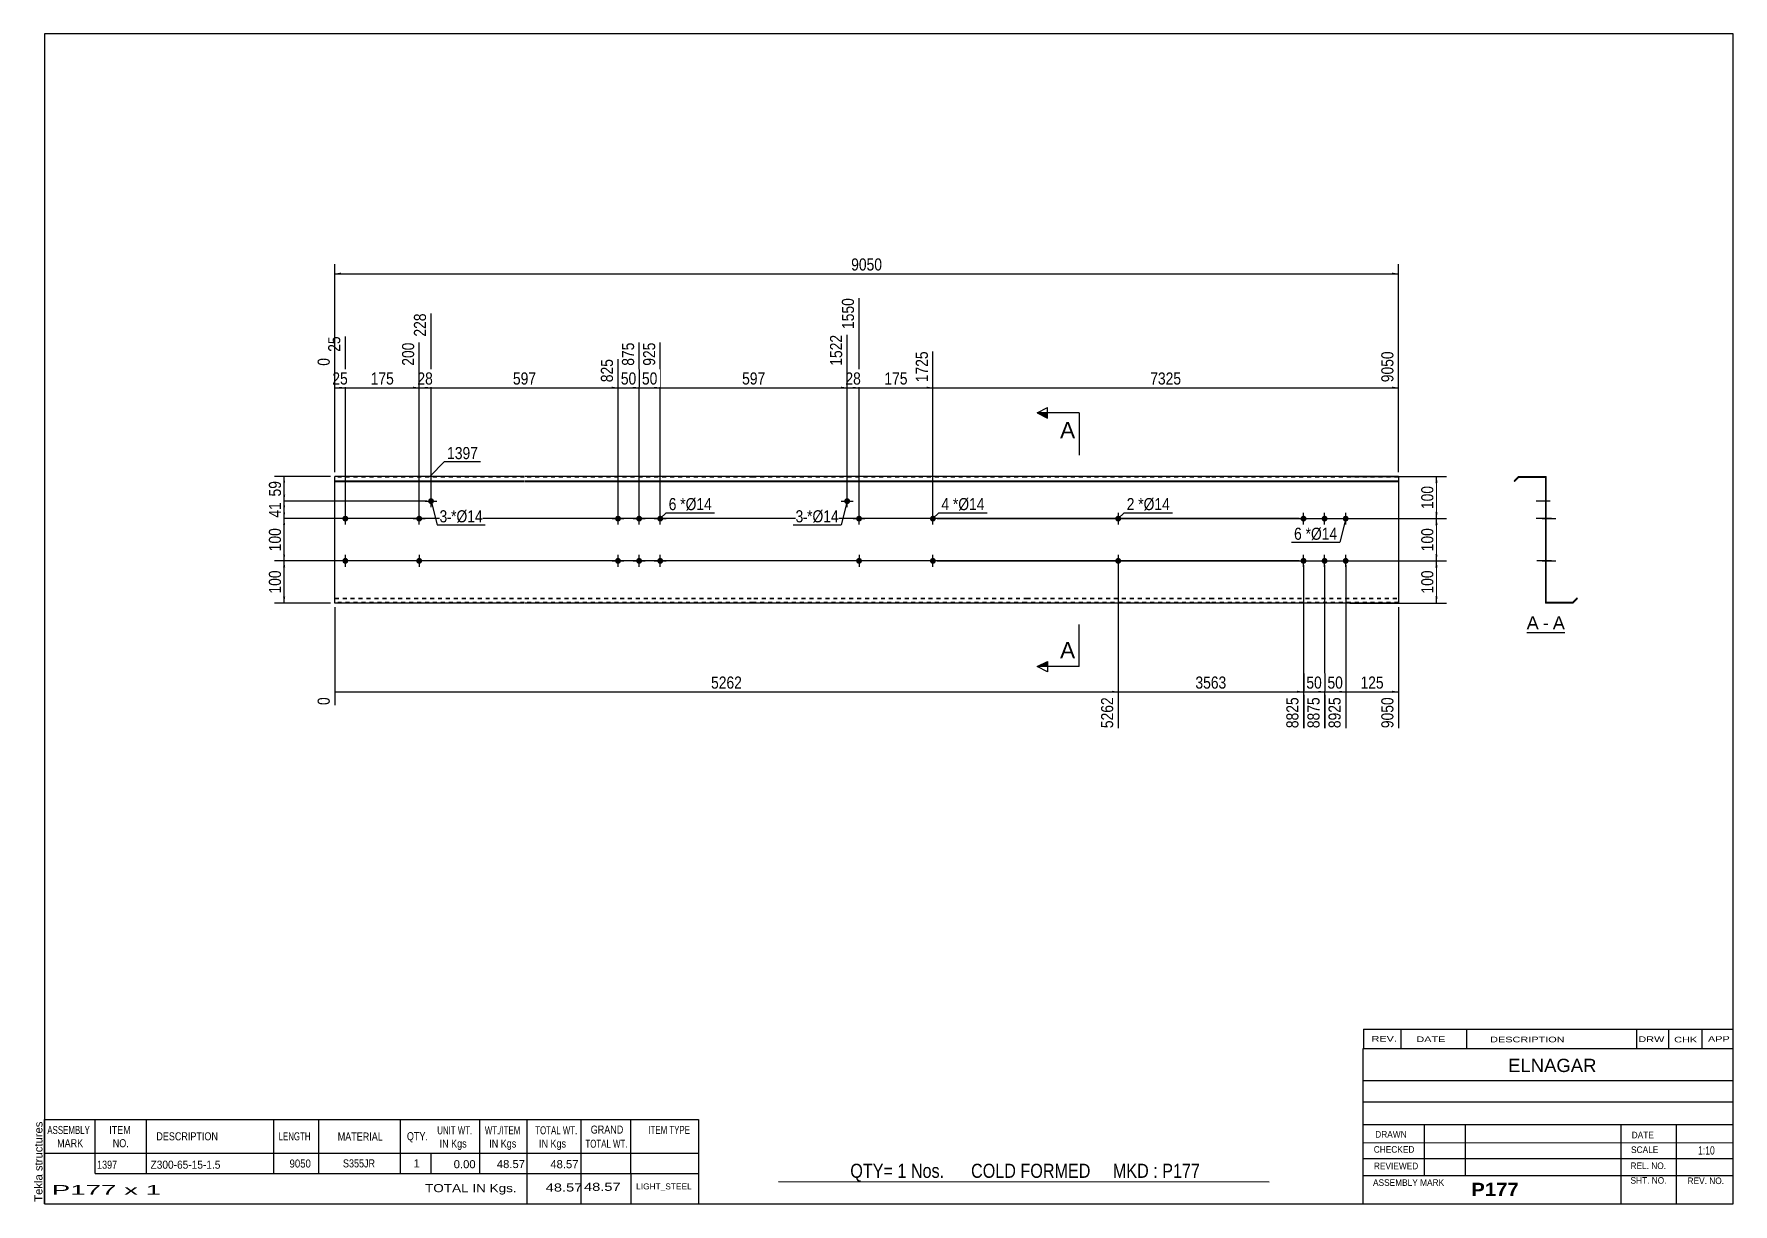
# Model space of a CAD drawing. Header units: millimetres. Extents: x -71 to 331, y -157 to 120.
import ezdxf

# ---------------------------------------------------------------- set-up
doc = ezdxf.new("R2010")
doc.units = ezdxf.units.MM
doc.linetypes.add('DXK_LINE_DOT1', pattern=[1.8814, 0.9407, -0.9407])
doc.styles.add('Arial', font='ARIAL.TTF', dxfattribs={"height": 0.2})
doc.styles.add('Arial Bold', font='ARIALBD.TTF', dxfattribs={"height": 0.2})
doc.styles.add('Arial Narrow', font='ARIALN.TTF', dxfattribs={"height": 0.2})

# ---------------------------------------------------------------- blocks, each defined once
blk = doc.blocks.new('Unknown-629092233-1880')
at = {"color": 5, "linetype": 'Continuous'}
for p, q in [((331.25, 119.75), (-68.75, 119.75)), ((-68.75, 119.75), (-68.75, -157.25)), ((331.25, -157.25), (331.25, 119.75)), ((-68.75, -157.25), (331.25, -157.25))]:
    blk.add_line(p, q, dxfattribs=at)
at = {"color": 174, "linetype": 'Continuous', "style": 'Arial'}
blk.add_text('Tekla structures', height=1.9102, rotation=90, dxfattribs=at).set_placement((-69.25, -156.75))
blk = doc.blocks.new('Unknown-629092233-12 - 1235')
at = {"color": 7, "linetype": 'Continuous'}
blk.add_line((282.37, -21.95), (291.4, -21.95), dxfattribs=at)
at = {"color": 0, "linetype": 'Continuous'}
blk.add_wipeout([(285.21, -21.2), (285.21, -18), (282.37, -18), (282.37, -21.2)], dxfattribs=at)
blk.add_wipeout([(287.6, -21.2), (287.6, -18), (286.17, -18), (286.17, -21.2)], dxfattribs=at)
at = {"color": 96, "linetype": 'Continuous', "style": 'Arial'}
blk.add_text('A', height=3.06, dxfattribs=at).set_placement((282.37, -21.2))
at = {"color": 0, "linetype": 'Continuous'}
blk.add_wipeout([(291.4, -21.2), (291.4, -18), (288.56, -18), (288.56, -21.2)], dxfattribs=at)
at = {"color": 96, "linetype": 'Continuous', "style": 'Arial'}
for s, p in [('-', (286.17, -21.2)), ('A', (288.56, -21.2))]:
    blk.add_text(s, height=3.06, dxfattribs=at).set_placement(p)
blk = doc.blocks.new('Bolt-629092233-1223 - 1203')
at = {"linetype": 'Continuous'}
blk.add_hatch(color=3, dxfattribs=at).paths.add_polyline_path([(120.69, 9.14, -1), (122.09, 9.14, -1)])
at = {"color": 3, "linetype": 'Continuous'}
for p, q in [((119.99, 9.14), (122.79, 9.14)), ((121.39, 7.74), (121.39, 10.54))]:
    blk.add_line(p, q, dxfattribs=at)
blk = doc.blocks.new('Part-629092233-1218 - 1203')
at = {"color": 2, "linetype": 'Continuous'}
for p, q in [((0, -15), (0, 15)), ((44.9, 15), (0, 15)), ((0, 13.94), (44.9, 13.94)), ((0, 13.83), (44.9, 13.83)), ((99.2, 15), (45, 15)), ((45, 13.94), (99.2, 13.94)), ((45, 13.83), (99.2, 13.83)), ((163.8, 15), (99.3, 15)), ((99.3, 13.94), (163.8, 13.94)), ((99.3, 13.83), (163.8, 13.83)), ((207.3, 15), (163.9, 15)), ((163.9, 13.94), (207.3, 13.94)), ((163.9, 13.83), (207.3, 13.83)), ((251.99, 15), (207.4, 15)), ((207.4, 13.94), (251.99, 13.94)), ((207.4, 13.83), (251.99, 13.83)), ((251.99, 15), (251.99, -15)), ((44.9, -15), (0, -15)), ((99.2, -15), (45, -15)), ((163.8, -15), (99.3, -15)), ((207.3, -15), (163.9, -15)), ((251.99, -15), (207.4, -15))]:
    blk.add_line(p, q, dxfattribs=at)
at = {"color": 7, "linetype": 'DXK_LINE_DOT1'}
for p, q in [((44.9, 14.85), (0, 14.85)), ((99.2, 14.85), (45, 14.85)), ((163.8, 14.85), (99.3, 14.85)), ((207.3, 14.85), (163.9, 14.85)), ((251.99, 14.85), (207.4, 14.85)), ((0, -13.83), (44.9, -13.83)), ((0, -13.94), (44.9, -13.94)), ((44.9, -14.85), (0, -14.85)), ((45, -13.83), (99.2, -13.83)), ((45, -13.94), (99.2, -13.94)), ((99.2, -14.85), (45, -14.85)), ((99.3, -13.83), (163.8, -13.83)), ((99.3, -13.94), (163.8, -13.94)), ((163.8, -14.85), (99.3, -14.85)), ((163.9, -13.83), (207.3, -13.83)), ((163.9, -13.94), (207.3, -13.94)), ((207.3, -14.85), (163.9, -14.85)), ((207.4, -13.83), (251.99, -13.83)), ((207.4, -13.94), (251.99, -13.94)), ((251.99, -14.85), (207.4, -14.85))]:
    blk.add_line(p, q, dxfattribs=at)
blk = doc.blocks.new('Bolt-629092233-1219 - 1203')
at = {"linetype": 'Continuous'}
for points in [[(66.4, 5, -1), (67.8, 5, -1)], [(71.4, 5, -1), (72.8, 5, -1)], [(76.4, 5, -1), (77.8, 5, -1)], [(66.4, -5, -1), (67.8, -5, -1)], [(71.4, -5, -1), (72.8, -5, -1)], [(76.4, -5, -1), (77.8, -5, -1)]]:
    blk.add_hatch(color=3, dxfattribs=at).paths.add_polyline_path(points)
at = {"color": 3, "linetype": 'Continuous'}
for p, q in [((65.7, 5), (68.5, 5)), ((67.1, 3.6), (67.1, 6.4)), ((70.7, 5), (73.5, 5)), ((72.1, 3.6), (72.1, 6.4)), ((75.7, 5), (78.5, 5)), ((77.1, 3.6), (77.1, 6.4)), ((67.1, -6.4), (67.1, -3.6)), ((72.1, -6.4), (72.1, -3.6)), ((77.1, -6.4), (77.1, -3.6)), ((65.7, -5), (68.5, -5)), ((70.7, -5), (73.5, -5)), ((75.7, -5), (78.5, -5))]:
    blk.add_line(p, q, dxfattribs=at)
blk = doc.blocks.new('Bolt-629092233-1220 - 1203')
at = {"linetype": 'Continuous'}
blk.add_hatch(color=3, dxfattribs=at).paths.add_polyline_path([(22.11, 9.14, -1), (23.51, 9.14, -1)])
at = {"color": 3, "linetype": 'Continuous'}
for p, q in [((21.41, 9.14), (24.21, 9.14)), ((22.81, 7.74), (22.81, 10.54))]:
    blk.add_line(p, q, dxfattribs=at)
blk = doc.blocks.new('Bolt-629092233-1221 - 1203')
at = {"linetype": 'Continuous'}
blk.add_hatch(color=3, dxfattribs=at).paths.add_polyline_path([(19.3, 5, -1), (20.7, 5, -1)])
at = {"color": 3, "linetype": 'Continuous'}
for p, q in [((18.6, 5), (21.4, 5)), ((20, 3.6), (20, 6.4))]:
    blk.add_line(p, q, dxfattribs=at)
blk = doc.blocks.new('Bolt-629092233-1222 - 1203')
at = {"linetype": 'Continuous'}
blk.add_hatch(color=3, dxfattribs=at).paths.add_polyline_path([(20.7, -5, -1), (19.3, -5, -1)])
at = {"color": 3, "linetype": 'Continuous'}
for p, q in [((20, -3.6), (20, -6.4)), ((21.4, -5), (18.6, -5))]:
    blk.add_line(p, q, dxfattribs=at)
blk = doc.blocks.new('Bolt-629092233-1224 - 1203')
at = {"linetype": 'Continuous'}
blk.add_hatch(color=3, dxfattribs=at).paths.add_polyline_path([(123.5, 5, -1), (124.9, 5, -1)])
at = {"color": 3, "linetype": 'Continuous'}
for p, q in [((122.8, 5), (125.6, 5)), ((124.2, 3.6), (124.2, 6.4))]:
    blk.add_line(p, q, dxfattribs=at)
blk = doc.blocks.new('Bolt-629092233-1225 - 1203')
at = {"linetype": 'Continuous'}
blk.add_hatch(color=3, dxfattribs=at).paths.add_polyline_path([(124.9, -5, -1), (123.5, -5, -1)])
at = {"color": 3, "linetype": 'Continuous'}
for p, q in [((124.2, -3.6), (124.2, -6.4)), ((125.6, -5), (122.8, -5))]:
    blk.add_line(p, q, dxfattribs=at)
blk = doc.blocks.new('Bolt-629092233-1226 - 1203')
at = {"linetype": 'Continuous'}
for points in [[(1.8, 5, -1), (3.2, 5, -1)], [(141, 5, -1), (142.4, 5, -1)]]:
    blk.add_hatch(color=3, dxfattribs=at).paths.add_polyline_path(points)
at = {"color": 3, "linetype": 'Continuous'}
for p, q in [((3.9, 5), (1.1, 5)), ((2.5, 3.6), (2.5, 6.4)), ((143.1, 5), (140.3, 5)), ((141.7, 3.6), (141.7, 6.4))]:
    blk.add_line(p, q, dxfattribs=at)
blk = doc.blocks.new('Bolt-629092233-1227 - 1203')
at = {"linetype": 'Continuous'}
for points in [[(1.8, -5, -1), (3.2, -5, -1)], [(141, -5, -1), (142.4, -5, -1)]]:
    blk.add_hatch(color=3, dxfattribs=at).paths.add_polyline_path(points)
at = {"color": 3, "linetype": 'Continuous'}
for p, q in [((2.5, -6.4), (2.5, -3.6)), ((141.7, -6.4), (141.7, -3.6)), ((3.9, -5), (1.1, -5)), ((143.1, -5), (140.3, -5))]:
    blk.add_line(p, q, dxfattribs=at)
blk = doc.blocks.new('Bolt-629092233-1228 - 1203')
at = {"linetype": 'Continuous'}
for points in [[(228.79, 5, -1), (230.19, 5, -1)], [(233.79, 5, -1), (235.19, 5, -1)], [(238.79, 5, -1), (240.19, 5, -1)], [(228.79, -5, -1), (230.19, -5, -1)], [(233.79, -5, -1), (235.19, -5, -1)], [(238.79, -5, -1), (240.19, -5, -1)]]:
    blk.add_hatch(color=3, dxfattribs=at).paths.add_polyline_path(points)
at = {"color": 3, "linetype": 'Continuous'}
for p, q in [((228.09, 5), (230.89, 5)), ((229.49, 3.6), (229.49, 6.4)), ((233.09, 5), (235.89, 5)), ((234.49, 3.6), (234.49, 6.4)), ((238.09, 5), (240.89, 5)), ((239.49, 3.6), (239.49, 6.4)), ((229.49, -6.4), (229.49, -3.6)), ((234.49, -6.4), (234.49, -3.6)), ((239.49, -6.4), (239.49, -3.6)), ((228.09, -5), (230.89, -5)), ((233.09, -5), (235.89, -5)), ((238.09, -5), (240.89, -5))]:
    blk.add_line(p, q, dxfattribs=at)
blk = doc.blocks.new('Bolt-629092233-1229 - 1203')
at = {"linetype": 'Continuous'}
for points in [[(186.3, 5, -1), (184.9, 5, -1)], [(186.3, -5, -1), (184.9, -5, -1)]]:
    blk.add_hatch(color=3, dxfattribs=at).paths.add_polyline_path(points)
at = {"color": 3, "linetype": 'Continuous'}
for p, q in [((187, 5), (184.2, 5)), ((185.6, 6.4), (185.6, 3.6)), ((185.6, -3.6), (185.6, -6.4)), ((187, -5), (184.2, -5))]:
    blk.add_line(p, q, dxfattribs=at)
blk = doc.blocks.new('Bolt-629092233-1240 - 1235')
at = {"linetype": 'Continuous'}
blk.add_hatch(color=3, dxfattribs=at).paths.add_polyline_path([(286.81, 5.7), (286.81, 4.3), (286.96, 4.3), (286.96, 5.7)])
at = {"color": 3, "linetype": 'Continuous'}
for p, q in [((287.91, 5), (284.61, 5)), ((286.96, 5.7), (286.81, 5.7)), ((286.96, 4.3), (286.81, 4.3))]:
    blk.add_line(p, q, dxfattribs=at)
blk = doc.blocks.new('Part-629092233-1237 - 1235')
at = {"color": 2, "linetype": 'Continuous'}
for p, q in [((280.46, 15), (279.4, 13.94)), ((279.4, 13.94), (279.51, 13.83)), ((279.51, 13.83), (280.52, 14.85)), ((280.46, 15), (286.96, 15)), ((280.52, 14.85), (286.81, 14.85)), ((286.81, 14.85), (286.81, -15)), ((286.96, -14.85), (286.96, 15)), ((293.31, -15), (286.81, -15)), ((293.25, -14.85), (286.96, -14.85)), ((294.27, -13.83), (293.25, -14.85)), ((293.31, -15), (294.37, -13.94)), ((294.37, -13.94), (294.27, -13.83))]:
    blk.add_line(p, q, dxfattribs=at)
blk = doc.blocks.new('Bolt-629092233-1238 - 1235')
at = {"linetype": 'Continuous'}
for points in [[(286.81, 5.7), (286.81, 4.3), (286.96, 4.3), (286.96, 5.7)], [(286.81, 5.7), (286.81, 4.3), (286.96, 4.3), (286.96, 5.7)], [(286.81, 5.7), (286.81, 4.3), (286.96, 4.3), (286.96, 5.7)], [(286.81, -4.3), (286.81, -5.7), (286.96, -5.7), (286.96, -4.3)], [(286.81, -4.3), (286.81, -5.7), (286.96, -5.7), (286.96, -4.3)], [(286.81, -4.3), (286.81, -5.7), (286.96, -5.7), (286.96, -4.3)]]:
    blk.add_hatch(color=3, dxfattribs=at).paths.add_polyline_path(points)
at = {"color": 3, "linetype": 'Continuous'}
for p, q in [((288.26, 5), (284.96, 5)), ((288.26, 5), (284.96, 5)), ((288.26, 5), (284.96, 5)), ((286.96, 5.7), (286.81, 5.7)), ((286.96, 5.7), (286.81, 5.7)), ((286.96, 5.7), (286.81, 5.7)), ((286.96, 4.3), (286.81, 4.3)), ((286.96, 4.3), (286.81, 4.3)), ((286.96, 4.3), (286.81, 4.3)), ((288.26, -5), (284.96, -5)), ((288.26, -5), (284.96, -5)), ((288.26, -5), (284.96, -5)), ((286.96, -4.3), (286.81, -4.3)), ((286.96, -4.3), (286.81, -4.3)), ((286.96, -4.3), (286.81, -4.3)), ((286.96, -5.7), (286.81, -5.7)), ((286.96, -5.7), (286.81, -5.7)), ((286.96, -5.7), (286.81, -5.7))]:
    blk.add_line(p, q, dxfattribs=at)
blk = doc.blocks.new('Bolt-629092233-1239 - 1235')
at = {"linetype": 'Continuous'}
blk.add_hatch(color=3, dxfattribs=at).paths.add_polyline_path([(286.81, 9.84), (286.81, 8.44), (286.96, 8.44), (286.96, 9.84)])
at = {"color": 3, "linetype": 'Continuous'}
for p, q in [((287.91, 9.14), (284.61, 9.14)), ((286.96, 9.84), (286.81, 9.84)), ((286.96, 8.44), (286.81, 8.44))]:
    blk.add_line(p, q, dxfattribs=at)
blk = doc.blocks.new('Bolt-629092233-1241 - 1235')
at = {"linetype": 'Continuous'}
blk.add_hatch(color=3, dxfattribs=at).paths.add_polyline_path([(286.96, -5.7), (286.96, -4.3), (286.81, -4.3), (286.81, -5.7)])
at = {"color": 3, "linetype": 'Continuous'}
for p, q in [((286.96, -4.3), (286.81, -4.3)), ((287.76, -5), (286.81, -5)), ((286.96, -5.7), (286.81, -5.7))]:
    blk.add_line(p, q, dxfattribs=at)
blk = doc.blocks.new('Bolt-629092233-1242 - 1235')
at = {"linetype": 'Continuous'}
blk.add_hatch(color=3, dxfattribs=at).paths.add_polyline_path([(286.81, 9.84), (286.81, 8.44), (286.96, 8.44), (286.96, 9.84)])
at = {"color": 3, "linetype": 'Continuous'}
for p, q in [((287.91, 9.14), (284.61, 9.14)), ((286.96, 9.84), (286.81, 9.84)), ((286.96, 8.44), (286.81, 8.44))]:
    blk.add_line(p, q, dxfattribs=at)
blk = doc.blocks.new('Bolt-629092233-1243 - 1235')
at = {"linetype": 'Continuous'}
blk.add_hatch(color=3, dxfattribs=at).paths.add_polyline_path([(286.81, 5.7), (286.81, 4.3), (286.96, 4.3), (286.96, 5.7)])
at = {"color": 3, "linetype": 'Continuous'}
for p, q in [((287.91, 5), (284.61, 5)), ((286.96, 5.7), (286.81, 5.7)), ((286.96, 4.3), (286.81, 4.3))]:
    blk.add_line(p, q, dxfattribs=at)
blk = doc.blocks.new('Bolt-629092233-1244 - 1235')
at = {"linetype": 'Continuous'}
blk.add_hatch(color=3, dxfattribs=at).paths.add_polyline_path([(286.96, -5.7), (286.96, -4.3), (286.81, -4.3), (286.81, -5.7)])
at = {"color": 3, "linetype": 'Continuous'}
for p, q in [((286.96, -4.3), (286.81, -4.3)), ((287.76, -5), (286.81, -5)), ((286.96, -5.7), (286.81, -5.7))]:
    blk.add_line(p, q, dxfattribs=at)
blk = doc.blocks.new('Bolt-629092233-1245 - 1235')
at = {"linetype": 'Continuous'}
blk.add_hatch(color=3, dxfattribs=at).paths.add_polyline_path([(286.81, 5.7), (286.81, 4.3), (286.96, 4.3), (286.96, 5.7)])
blk.add_hatch(color=3, dxfattribs=at).paths.add_polyline_path([(286.81, 5.7), (286.81, 4.3), (286.96, 4.3), (286.96, 5.7)])
at = {"color": 3, "linetype": 'Continuous'}
for p, q in [((286.01, 5), (289.31, 5)), ((286.01, 5), (289.31, 5)), ((286.81, 5.7), (286.96, 5.7)), ((286.81, 5.7), (286.96, 5.7)), ((286.81, 4.3), (286.96, 4.3)), ((286.81, 4.3), (286.96, 4.3))]:
    blk.add_line(p, q, dxfattribs=at)
blk = doc.blocks.new('Bolt-629092233-1246 - 1235')
at = {"linetype": 'Continuous'}
blk.add_hatch(color=3, dxfattribs=at).paths.add_polyline_path([(286.81, -4.3), (286.81, -5.7), (286.96, -5.7), (286.96, -4.3)])
blk.add_hatch(color=3, dxfattribs=at).paths.add_polyline_path([(286.81, -4.3), (286.81, -5.7), (286.96, -5.7), (286.96, -4.3)])
at = {"color": 3, "linetype": 'Continuous'}
for p, q in [((286.01, -5), (289.31, -5)), ((286.01, -5), (289.31, -5)), ((286.81, -4.3), (286.96, -4.3)), ((286.81, -4.3), (286.96, -4.3)), ((286.81, -5.7), (286.96, -5.7)), ((286.81, -5.7), (286.96, -5.7))]:
    blk.add_line(p, q, dxfattribs=at)
blk = doc.blocks.new('Bolt-629092233-1247 - 1235')
at = {"linetype": 'Continuous'}
for points in [[(286.81, 5.7), (286.81, 4.3), (286.96, 4.3), (286.96, 5.7)], [(286.81, 5.7), (286.81, 4.3), (286.96, 4.3), (286.96, 5.7)], [(286.81, 5.7), (286.81, 4.3), (286.96, 4.3), (286.96, 5.7)], [(286.81, -4.3), (286.81, -5.7), (286.96, -5.7), (286.96, -4.3)], [(286.81, -4.3), (286.81, -5.7), (286.96, -5.7), (286.96, -4.3)], [(286.81, -4.3), (286.81, -5.7), (286.96, -5.7), (286.96, -4.3)]]:
    blk.add_hatch(color=3, dxfattribs=at).paths.add_polyline_path(points)
at = {"color": 3, "linetype": 'Continuous'}
for p, q in [((288.26, 5), (284.96, 5)), ((288.26, 5), (284.96, 5)), ((288.26, 5), (284.96, 5)), ((286.96, 5.7), (286.81, 5.7)), ((286.96, 5.7), (286.81, 5.7)), ((286.96, 5.7), (286.81, 5.7)), ((286.96, 4.3), (286.81, 4.3)), ((286.96, 4.3), (286.81, 4.3)), ((286.96, 4.3), (286.81, 4.3)), ((288.26, -5), (284.96, -5)), ((288.26, -5), (284.96, -5)), ((288.26, -5), (284.96, -5)), ((286.96, -4.3), (286.81, -4.3)), ((286.96, -4.3), (286.81, -4.3)), ((286.96, -4.3), (286.81, -4.3)), ((286.96, -5.7), (286.81, -5.7)), ((286.96, -5.7), (286.81, -5.7)), ((286.96, -5.7), (286.81, -5.7))]:
    blk.add_line(p, q, dxfattribs=at)
blk = doc.blocks.new('Bolt-629092233-1248 - 1235')
at = {"linetype": 'Continuous'}
for points in [[(286.96, 4.3), (286.96, 5.7), (286.81, 5.7), (286.81, 4.3)], [(286.96, -5.7), (286.96, -4.3), (286.81, -4.3), (286.81, -5.7)]]:
    blk.add_hatch(color=3, dxfattribs=at).paths.add_polyline_path(points)
at = {"color": 3, "linetype": 'Continuous'}
for p, q in [((286.96, 5), (284.81, 5)), ((286.96, 5.7), (286.81, 5.7)), ((286.96, 4.3), (286.81, 4.3)), ((286.96, -5), (284.81, -5)), ((286.96, -4.3), (286.81, -4.3)), ((286.96, -5.7), (286.81, -5.7))]:
    blk.add_line(p, q, dxfattribs=at)
blk = doc.blocks.new('StraightDimension-629092233-1350 - 1203')
at = {"linetype": 'Continuous'}
for points in [[(260.75, 13.5), (261, 15), (261.25, 13.5)], [(261.25, 6.5), (261, 5), (260.75, 6.5)]]:
    blk.add_hatch(color=7, dxfattribs=at).paths.add_polyline_path(points)
at = {"color": 7, "linetype": 'Continuous'}
for p, q in [((240.49, 15), (263.4, 15)), ((261, 5), (261, 15)), ((142.7, 5), (263.4, 5))]:
    blk.add_line(p, q, dxfattribs=at)
at = {"color": 0}
blk.add_wipeout([(260.85, 13.34), (256.65, 13.34), (256.65, 6.66), (260.85, 6.66)], dxfattribs=at)
at = {"color": 3, "style": 'Arial Narrow'}
blk.add_text('100', height=2.863, rotation=90.0002, dxfattribs=at).set_placement((260.25, 7.26))
blk = doc.blocks.new('StraightDimension-629092233-1311 - 1203')
at = {"linetype": 'Continuous'}
blk.add_hatch(color=7, dxfattribs=at).paths.add_polyline_path([(237.99, -35.75), (239.49, -36), (237.99, -36.25)])
at = {"color": 7, "linetype": 'Continuous'}
for p, q in [((234.49, -6), (234.49, -44.61)), ((239.49, -6), (239.49, -44.61)), ((234.49, -36), (239.49, -36))]:
    blk.add_line(p, q, dxfattribs=at)
at = {"color": 0}
blk.add_wipeout([(239.42, -35.85), (239.42, -31.65), (234.57, -31.65), (234.57, -35.85)], dxfattribs=at)
at = {"color": 0, "linetype": 'Continuous'}
blk.add_wipeout([(238.89, -36.7), (234.69, -36.7), (234.69, -45.21), (238.89, -45.21)], dxfattribs=at)
at = {"color": 3, "style": 'Arial Narrow'}
blk.add_text('50', height=2.863, dxfattribs=at).set_placement((235.17, -35.25))
at = {"color": 3, "linetype": 'Continuous', "style": 'Arial Narrow'}
blk.add_text('8925', height=2.863, rotation=90.0002, dxfattribs=at).set_placement((238.29, -44.61))
blk = doc.blocks.new('StraightDimension-629092233-1330 - 1203')
at = {"linetype": 'Continuous'}
for points in [[(-12.25, 13.5), (-12, 15), (-11.75, 13.5)], [(-11.75, 10.64), (-12, 9.14), (-12.25, 10.64)]]:
    blk.add_hatch(color=7, dxfattribs=at).paths.add_polyline_path(points)
at = {"color": 7, "linetype": 'Continuous'}
for p, q in [((-1, 15), (-14.25, 15)), ((-12, 9.14), (-12, 15)), ((21.81, 9.14), (-14.25, 9.14))]:
    blk.add_line(p, q, dxfattribs=at)
at = {"color": 0}
blk.add_wipeout([(-12.15, 14.5), (-16.35, 14.5), (-16.35, 9.64), (-12.15, 9.64)], dxfattribs=at)
at = {"color": 3, "style": 'Arial Narrow'}
blk.add_text('59', height=2.863, rotation=90.0002, dxfattribs=at).set_placement((-12.75, 10.24))
blk = doc.blocks.new('StraightDimension-629092233-1333 - 1203')
at = {"linetype": 'Continuous'}
for points in [[(-12.25, -6.5), (-12, -5), (-11.75, -6.5)], [(-11.75, -13.5), (-12, -15), (-12.25, -13.5)]]:
    blk.add_hatch(color=7, dxfattribs=at).paths.add_polyline_path(points)
at = {"color": 7, "linetype": 'Continuous'}
for p, q in [((228.49, -5), (-14.25, -5)), ((-12, -15), (-12, -5)), ((-1, -15), (-14.25, -15))]:
    blk.add_line(p, q, dxfattribs=at)
at = {"color": 0}
blk.add_wipeout([(-12.15, -6.66), (-16.35, -6.66), (-16.35, -13.34), (-12.15, -13.34)], dxfattribs=at)
at = {"color": 3, "style": 'Arial Narrow'}
blk.add_text('100', height=2.863, rotation=90.0002, dxfattribs=at).set_placement((-12.75, -12.74))
blk = doc.blocks.new('StraightDimension-629092233-1262 - 1203')
at = {"linetype": 'Continuous'}
blk.add_hatch(color=7, dxfattribs=at).paths.add_polyline_path([(140.2, 36.25), (141.7, 36), (140.2, 35.75)])
at = {"color": 7, "linetype": 'Continuous'}
for p, q in [((124.2, 6), (124.2, 57.21)), ((141.7, 6), (141.7, 44.61)), ((124.2, 36), (141.7, 36))]:
    blk.add_line(p, q, dxfattribs=at)
at = {"color": 0}
blk.add_wipeout([(136.29, 36.15), (136.29, 40.35), (129.61, 40.35), (129.61, 36.15)], dxfattribs=at)
at = {"color": 0, "linetype": 'Continuous'}
blk.add_wipeout([(141.1, 45.21), (136.9, 45.21), (136.9, 36.7), (141.1, 36.7)], dxfattribs=at)
at = {"color": 3, "linetype": 'Continuous', "style": 'Arial Narrow'}
blk.add_text('1725', height=2.863, rotation=90.0002, dxfattribs=at).set_placement((140.5, 37.3))
at = {"color": 3, "style": 'Arial Narrow'}
blk.add_text('175', height=2.863, dxfattribs=at).set_placement((130.21, 36.75))
blk = doc.blocks.new('StraightDimension-629092233-1261 - 1203')
at = {"linetype": 'Continuous'}
blk.add_hatch(color=7, dxfattribs=at).paths.add_polyline_path([(250.49, 36.25), (251.99, 36), (250.49, 35.75)])
at = {"color": 7, "linetype": 'Continuous'}
for p, q in [((141.7, 6), (141.7, 44.61)), ((251.99, 16), (251.99, 44.61)), ((141.7, 36), (251.99, 36))]:
    blk.add_line(p, q, dxfattribs=at)
at = {"color": 0, "linetype": 'Continuous'}
blk.add_wipeout([(251.39, 45.21), (247.19, 45.21), (247.19, 36.7), (251.39, 36.7)], dxfattribs=at)
at = {"color": 0}
blk.add_wipeout([(201.1, 36.15), (201.1, 40.35), (192.59, 40.35), (192.59, 36.15)], dxfattribs=at)
at = {"color": 3, "linetype": 'Continuous', "style": 'Arial Narrow'}
blk.add_text('9050', height=2.863, rotation=90.0002, dxfattribs=at).set_placement((250.79, 37.3))
at = {"color": 3, "style": 'Arial Narrow'}
blk.add_text('7325', height=2.863, dxfattribs=at).set_placement((193.19, 36.75))
blk = doc.blocks.new('StraightDimension-629092233-1312 - 1203')
at = {"linetype": 'Continuous'}
blk.add_hatch(color=7, dxfattribs=at).paths.add_polyline_path([(232.99, -35.75), (234.49, -36), (232.99, -36.25)])
at = {"color": 7, "linetype": 'Continuous'}
for p, q in [((229.49, -6), (229.49, -44.61)), ((234.49, -6), (234.49, -44.61)), ((229.49, -36), (234.49, -36))]:
    blk.add_line(p, q, dxfattribs=at)
at = {"color": 0}
blk.add_wipeout([(234.42, -35.85), (234.42, -31.65), (229.57, -31.65), (229.57, -35.85)], dxfattribs=at)
at = {"color": 0, "linetype": 'Continuous'}
blk.add_wipeout([(233.89, -36.7), (229.69, -36.7), (229.69, -45.21), (233.89, -45.21)], dxfattribs=at)
at = {"color": 3, "style": 'Arial Narrow'}
blk.add_text('50', height=2.863, dxfattribs=at).set_placement((230.17, -35.25))
at = {"color": 3, "linetype": 'Continuous', "style": 'Arial Narrow'}
blk.add_text('8875', height=2.863, rotation=90.0002, dxfattribs=at).set_placement((233.29, -44.61))
blk = doc.blocks.new('StraightDimension-629092233-1263 - 1203')
at = {"linetype": 'Continuous'}
blk.add_hatch(color=7, dxfattribs=at).paths.add_polyline_path([(122.7, 36.25), (124.2, 36), (122.7, 35.75)])
at = {"color": 7, "linetype": 'Continuous'}
for p, q in [((124.2, 6), (124.2, 57.21)), ((121.39, 10.14), (121.39, 48.51)), ((121.39, 36), (124.2, 36))]:
    blk.add_line(p, q, dxfattribs=at)
at = {"color": 0, "linetype": 'Continuous'}
blk.add_wipeout([(123.6, 57.81), (119.4, 57.81), (119.4, 49.3), (123.6, 49.3)], dxfattribs=at)
at = {"color": 0}
blk.add_wipeout([(125.23, 36.15), (125.23, 40.35), (120.37, 40.35), (120.37, 36.15)], dxfattribs=at)
at = {"color": 3, "linetype": 'Continuous', "style": 'Arial Narrow'}
blk.add_text('1550', height=2.863, rotation=90.0002, dxfattribs=at).set_placement((123, 49.9))
at = {"color": 3, "style": 'Arial Narrow'}
blk.add_text('28', height=2.863, dxfattribs=at).set_placement((120.97, 36.75))
blk = doc.blocks.new('StraightDimension-629092233-1264 - 1203')
at = {"linetype": 'Continuous'}
blk.add_hatch(color=7, dxfattribs=at).paths.add_polyline_path([(119.89, 36.25), (121.39, 36), (119.89, 35.75)])
at = {"color": 7, "linetype": 'Continuous'}
for p, q in [((121.39, 10.14), (121.39, 48.51)), ((77.1, 6), (77.1, 46.68)), ((77.1, 36), (121.39, 36))]:
    blk.add_line(p, q, dxfattribs=at)
at = {"color": 0, "linetype": 'Continuous'}
blk.add_wipeout([(120.79, 49.11), (116.59, 49.11), (116.59, 40.6), (120.79, 40.6)], dxfattribs=at)
at = {"color": 0}
blk.add_wipeout([(102.59, 36.15), (102.59, 40.35), (95.9, 40.35), (95.9, 36.15)], dxfattribs=at)
at = {"color": 3, "linetype": 'Continuous', "style": 'Arial Narrow'}
blk.add_text('1522', height=2.863, rotation=90.0002, dxfattribs=at).set_placement((120.19, 41.2))
at = {"color": 3, "style": 'Arial Narrow'}
blk.add_text('597', height=2.863, dxfattribs=at).set_placement((96.5, 36.75))
blk = doc.blocks.new('StraightDimension-629092233-1265 - 1203')
at = {"linetype": 'Continuous'}
blk.add_hatch(color=7, dxfattribs=at).paths.add_polyline_path([(75.6, 36.25), (77.1, 36), (75.6, 35.75)])
at = {"color": 7, "linetype": 'Continuous'}
for p, q in [((72.1, 6), (72.1, 46.68)), ((77.1, 6), (77.1, 46.68)), ((72.1, 36), (77.1, 36))]:
    blk.add_line(p, q, dxfattribs=at)
at = {"color": 0}
blk.add_wipeout([(77.03, 36.15), (77.03, 40.35), (72.17, 40.35), (72.17, 36.15)], dxfattribs=at)
at = {"color": 0, "linetype": 'Continuous'}
blk.add_wipeout([(76.5, 47.28), (72.3, 47.28), (72.3, 40.6), (76.5, 40.6)], dxfattribs=at)
at = {"color": 3, "linetype": 'Continuous', "style": 'Arial Narrow'}
blk.add_text('925', height=2.863, rotation=90.0002, dxfattribs=at).set_placement((75.9, 41.2))
at = {"color": 3, "style": 'Arial Narrow'}
blk.add_text('50', height=2.863, dxfattribs=at).set_placement((72.77, 36.75))
blk = doc.blocks.new('StraightDimension-629092233-1266 - 1203')
at = {"linetype": 'Continuous'}
blk.add_hatch(color=7, dxfattribs=at).paths.add_polyline_path([(70.6, 36.25), (72.1, 36), (70.6, 35.75)])
at = {"color": 7, "linetype": 'Continuous'}
for p, q in [((72.1, 6), (72.1, 46.68)), ((67.1, 6), (67.1, 42.78)), ((67.1, 36), (72.1, 36))]:
    blk.add_line(p, q, dxfattribs=at)
at = {"color": 0}
blk.add_wipeout([(72.03, 36.15), (72.03, 40.35), (67.17, 40.35), (67.17, 36.15)], dxfattribs=at)
at = {"color": 0, "linetype": 'Continuous'}
blk.add_wipeout([(71.5, 47.28), (67.3, 47.28), (67.3, 40.6), (71.5, 40.6)], dxfattribs=at)
at = {"color": 3, "linetype": 'Continuous', "style": 'Arial Narrow'}
blk.add_text('875', height=2.863, rotation=90.0002, dxfattribs=at).set_placement((70.9, 41.2))
at = {"color": 3, "style": 'Arial Narrow'}
blk.add_text('50', height=2.863, dxfattribs=at).set_placement((67.77, 36.75))
blk = doc.blocks.new('StraightDimension-629092233-1332 - 1203')
at = {"linetype": 'Continuous'}
for points in [[(-12.25, 3.5), (-12, 5), (-11.75, 3.5)], [(-11.75, -3.5), (-12, -5), (-12.25, -3.5)]]:
    blk.add_hatch(color=7, dxfattribs=at).paths.add_polyline_path(points)
at = {"color": 7, "linetype": 'Continuous'}
for p, q in [((228.49, 5), (-14.25, 5)), ((-12, -5), (-12, 5)), ((228.49, -5), (-14.25, -5))]:
    blk.add_line(p, q, dxfattribs=at)
at = {"color": 0}
blk.add_wipeout([(-12.15, 3.34), (-16.35, 3.34), (-16.35, -3.34), (-12.15, -3.34)], dxfattribs=at)
at = {"color": 3, "style": 'Arial Narrow'}
blk.add_text('100', height=2.863, rotation=90.0002, dxfattribs=at).set_placement((-12.75, -2.74))
blk = doc.blocks.new('StraightDimension-629092233-1267 - 1203')
at = {"linetype": 'Continuous'}
blk.add_hatch(color=7, dxfattribs=at).paths.add_polyline_path([(65.6, 36.25), (67.1, 36), (65.6, 35.75)])
at = {"color": 7, "linetype": 'Continuous'}
for p, q in [((22.81, 10.14), (22.81, 53.58)), ((67.1, 6), (67.1, 42.78)), ((22.81, 36), (67.1, 36))]:
    blk.add_line(p, q, dxfattribs=at)
at = {"color": 0}
blk.add_wipeout([(48.3, 36.15), (48.3, 40.35), (41.61, 40.35), (41.61, 36.15)], dxfattribs=at)
at = {"color": 0, "linetype": 'Continuous'}
blk.add_wipeout([(66.5, 43.38), (62.3, 43.38), (62.3, 36.7), (66.5, 36.7)], dxfattribs=at)
at = {"color": 3, "linetype": 'Continuous', "style": 'Arial Narrow'}
blk.add_text('825', height=2.863, rotation=90.0002, dxfattribs=at).set_placement((65.9, 37.3))
at = {"color": 3, "style": 'Arial Narrow'}
blk.add_text('597', height=2.863, dxfattribs=at).set_placement((42.21, 36.75))
blk = doc.blocks.new('StraightDimension-629092233-1331 - 1203')
at = {"linetype": 'Continuous'}
for points in [[(-12.25, 7.64), (-12, 9.14), (-11.75, 7.64)], [(-11.75, 6.5), (-12, 5), (-12.25, 6.5)]]:
    blk.add_hatch(color=7, dxfattribs=at).paths.add_polyline_path(points)
at = {"color": 7, "linetype": 'Continuous'}
for p, q in [((21.81, 9.14), (-14.25, 9.14)), ((-12, 5), (-12, 9.14)), ((228.49, 5), (-14.25, 5))]:
    blk.add_line(p, q, dxfattribs=at)
at = {"color": 0}
blk.add_wipeout([(-12.15, 9.5), (-16.35, 9.5), (-16.35, 4.64), (-12.15, 4.64)], dxfattribs=at)
at = {"color": 3, "style": 'Arial Narrow'}
blk.add_text('41', height=2.863, rotation=90.0002, dxfattribs=at).set_placement((-12.75, 5.24))
blk = doc.blocks.new('StraightDimension-629092233-1268 - 1203')
at = {"linetype": 'Continuous'}
blk.add_hatch(color=7, dxfattribs=at).paths.add_polyline_path([(21.31, 36.25), (22.81, 36), (21.31, 35.75)])
at = {"color": 7, "linetype": 'Continuous'}
for p, q in [((22.81, 10.14), (22.81, 53.58)), ((20, 6), (20, 46.68)), ((20, 36), (22.81, 36))]:
    blk.add_line(p, q, dxfattribs=at)
at = {"color": 0, "linetype": 'Continuous'}
blk.add_wipeout([(22.21, 54.18), (18.01, 54.18), (18.01, 47.5), (22.21, 47.5)], dxfattribs=at)
at = {"color": 0}
blk.add_wipeout([(23.83, 36.15), (23.83, 40.35), (18.97, 40.35), (18.97, 36.15)], dxfattribs=at)
at = {"color": 3, "linetype": 'Continuous', "style": 'Arial Narrow'}
blk.add_text('228', height=2.863, rotation=90.0002, dxfattribs=at).set_placement((21.61, 48.1))
at = {"color": 3, "style": 'Arial Narrow'}
blk.add_text('28', height=2.863, dxfattribs=at).set_placement((19.57, 36.75))
blk = doc.blocks.new('StraightDimension-629092233-1269 - 1203')
at = {"linetype": 'Continuous'}
blk.add_hatch(color=7, dxfattribs=at).paths.add_polyline_path([(18.5, 36.25), (20, 36), (18.5, 35.75)])
at = {"color": 7, "linetype": 'Continuous'}
for p, q in [((2.5, 6), (2.5, 48.16)), ((20, 6), (20, 46.68)), ((2.5, 36), (20, 36))]:
    blk.add_line(p, q, dxfattribs=at)
at = {"color": 0}
blk.add_wipeout([(14.59, 36.15), (14.59, 40.35), (7.91, 40.35), (7.91, 36.15)], dxfattribs=at)
at = {"color": 0, "linetype": 'Continuous'}
blk.add_wipeout([(19.4, 47.28), (15.2, 47.28), (15.2, 40.6), (19.4, 40.6)], dxfattribs=at)
at = {"color": 3, "linetype": 'Continuous', "style": 'Arial Narrow'}
blk.add_text('200', height=2.863, rotation=90.0002, dxfattribs=at).set_placement((18.8, 41.2))
at = {"color": 3, "style": 'Arial Narrow'}
blk.add_text('175', height=2.863, dxfattribs=at).set_placement((8.51, 36.75))
blk = doc.blocks.new('StraightDimension-629092233-1270 - 1203')
at = {"linetype": 'Continuous'}
blk.add_hatch(color=7, dxfattribs=at).paths.add_polyline_path([(1, 36.25), (2.5, 36), (1, 35.75)])
at = {"color": 7, "linetype": 'Continuous'}
for p, q in [((2.5, 6), (2.5, 48.16)), ((0, 16), (0, 43.03)), ((0, 36), (2.5, 36))]:
    blk.add_line(p, q, dxfattribs=at)
at = {"color": 0, "linetype": 'Continuous'}
blk.add_wipeout([(1.9, 48.76), (-2.3, 48.76), (-2.3, 43.9), (1.9, 43.9)], dxfattribs=at)
at = {"color": 0}
blk.add_wipeout([(3.68, 36.15), (3.68, 40.35), (-1.18, 40.35), (-1.18, 36.15)], dxfattribs=at)
at = {"color": 0, "linetype": 'Continuous'}
blk.add_wipeout([(-0.6, 43.63), (-4.8, 43.63), (-4.8, 40.6), (-0.6, 40.6)], dxfattribs=at)
at = {"color": 3, "linetype": 'Continuous', "style": 'Arial Narrow'}
for s, height, p in [('25', 2.863, (1.3, 44.5)), ('0', 2.86, (-1.2, 41.2))]:
    blk.add_text(s, height=height, rotation=90.0002, dxfattribs=at).set_placement(p)
at = {"color": 3, "style": 'Arial Narrow'}
blk.add_text('25', height=2.863, dxfattribs=at).set_placement((-0.58, 36.75))
blk = doc.blocks.new('StraightDimension-629092233-1310 - 1203')
at = {"linetype": 'Continuous'}
blk.add_hatch(color=7, dxfattribs=at).paths.add_polyline_path([(250.49, -35.75), (251.99, -36), (250.49, -36.25)])
at = {"color": 7, "linetype": 'Continuous'}
for p, q in [((239.49, -6), (239.49, -44.61)), ((251.99, -16), (251.99, -44.61)), ((239.49, -36), (251.99, -36))]:
    blk.add_line(p, q, dxfattribs=at)
at = {"color": 0}
blk.add_wipeout([(249.09, -35.85), (249.09, -31.65), (242.4, -31.65), (242.4, -35.85)], dxfattribs=at)
at = {"color": 0, "linetype": 'Continuous'}
blk.add_wipeout([(251.39, -36.7), (247.19, -36.7), (247.19, -45.21), (251.39, -45.21)], dxfattribs=at)
at = {"color": 3, "style": 'Arial Narrow'}
blk.add_text('125', height=2.863, dxfattribs=at).set_placement((243, -35.25))
at = {"color": 3, "linetype": 'Continuous', "style": 'Arial Narrow'}
blk.add_text('9050', height=2.863, rotation=90.0002, dxfattribs=at).set_placement((250.79, -44.61))
blk = doc.blocks.new('StraightDimension-629092233-1313 - 1203')
at = {"linetype": 'Continuous'}
blk.add_hatch(color=7, dxfattribs=at).paths.add_polyline_path([(227.99, -35.75), (229.49, -36), (227.99, -36.25)])
at = {"color": 7, "linetype": 'Continuous'}
for p, q in [((185.6, -6), (185.6, -44.61)), ((229.49, -6), (229.49, -44.61)), ((185.6, -36), (229.49, -36))]:
    blk.add_line(p, q, dxfattribs=at)
at = {"color": 0}
blk.add_wipeout([(211.8, -35.85), (211.8, -31.65), (203.29, -31.65), (203.29, -35.85)], dxfattribs=at)
at = {"color": 0, "linetype": 'Continuous'}
blk.add_wipeout([(228.89, -36.7), (224.69, -36.7), (224.69, -45.21), (228.89, -45.21)], dxfattribs=at)
at = {"color": 3, "style": 'Arial Narrow'}
blk.add_text('3563', height=2.863, dxfattribs=at).set_placement((203.89, -35.25))
at = {"color": 3, "linetype": 'Continuous', "style": 'Arial Narrow'}
blk.add_text('8825', height=2.863, rotation=90.0002, dxfattribs=at).set_placement((228.29, -44.61))
blk = doc.blocks.new('StraightDimension-629092233-1314 - 1203')
at = {"linetype": 'Continuous'}
blk.add_hatch(color=7, dxfattribs=at).paths.add_polyline_path([(184.1, -35.75), (185.6, -36), (184.1, -36.25)])
at = {"color": 7, "linetype": 'Continuous'}
for p, q in [((185.6, -6), (185.6, -44.61)), ((0, -16), (0, -39.13)), ((0, -36), (185.6, -36))]:
    blk.add_line(p, q, dxfattribs=at)
at = {"color": 0}
blk.add_wipeout([(97.05, -35.85), (97.05, -31.65), (88.54, -31.65), (88.54, -35.85)], dxfattribs=at)
at = {"color": 0, "linetype": 'Continuous'}
for points in [[(-0.6, -36.7), (-4.8, -36.7), (-4.8, -39.73), (-0.6, -39.73)], [(185, -36.7), (180.8, -36.7), (180.8, -45.21), (185, -45.21)]]:
    blk.add_wipeout(points, dxfattribs=at)
at = {"color": 3, "style": 'Arial Narrow'}
blk.add_text('5262', height=2.863, dxfattribs=at).set_placement((89.14, -35.25))
at = {"color": 3, "linetype": 'Continuous', "style": 'Arial Narrow'}
for s, height, p in [('0', 2.86, (-1.2, -39.13)), ('5262', 2.863, (184.4, -44.61))]:
    blk.add_text(s, height=height, rotation=90.0002, dxfattribs=at).set_placement(p)
blk = doc.blocks.new('StraightDimension-629092233-1351 - 1203')
at = {"linetype": 'Continuous'}
for points in [[(260.75, 3.5), (261, 5), (261.25, 3.5)], [(261.25, -3.5), (261, -5), (260.75, -3.5)]]:
    blk.add_hatch(color=7, dxfattribs=at).paths.add_polyline_path(points)
at = {"color": 7, "linetype": 'Continuous'}
for p, q in [((142.7, 5), (263.4, 5)), ((261, -5), (261, 5)), ((142.7, -5), (263.4, -5))]:
    blk.add_line(p, q, dxfattribs=at)
at = {"color": 0}
blk.add_wipeout([(260.85, 3.34), (256.65, 3.34), (256.65, -3.34), (260.85, -3.34)], dxfattribs=at)
at = {"color": 3, "style": 'Arial Narrow'}
blk.add_text('100', height=2.863, rotation=90.0002, dxfattribs=at).set_placement((260.25, -2.74))
blk = doc.blocks.new('StraightDimension-629092233-1352 - 1203')
at = {"linetype": 'Continuous'}
for points in [[(260.75, -6.5), (261, -5), (261.25, -6.5)], [(261.25, -13.5), (261, -15), (260.75, -13.5)]]:
    blk.add_hatch(color=7, dxfattribs=at).paths.add_polyline_path(points)
at = {"color": 7, "linetype": 'Continuous'}
for p, q in [((142.7, -5), (263.4, -5)), ((261, -15), (261, -5)), ((240.49, -15), (263.4, -15))]:
    blk.add_line(p, q, dxfattribs=at)
at = {"color": 0}
blk.add_wipeout([(260.85, -6.66), (256.65, -6.66), (256.65, -13.34), (260.85, -13.34)], dxfattribs=at)
at = {"color": 3, "style": 'Arial Narrow'}
blk.add_text('100', height=2.863, rotation=90.0002, dxfattribs=at).set_placement((260.25, -12.74))
blk = doc.blocks.new('StraightDimension-629092233-1366 - 1203')
at = {"linetype": 'Continuous'}
for points in [[(1.5, 62.75), (0, 63), (1.5, 63.25)], [(250.49, 63.25), (251.99, 63), (250.49, 62.75)]]:
    blk.add_hatch(color=7, dxfattribs=at).paths.add_polyline_path(points)
at = {"color": 7, "linetype": 'Continuous'}
for p, q in [((0, 16), (0, 65.25)), ((251.99, 16), (251.99, 65.25)), ((0, 63), (251.99, 63))]:
    blk.add_line(p, q, dxfattribs=at)
at = {"color": 0}
blk.add_wipeout([(130.25, 63.15), (130.25, 67.35), (121.74, 67.35), (121.74, 63.15)], dxfattribs=at)
at = {"color": 3, "style": 'Arial Narrow'}
blk.add_text('9050', height=2.863, dxfattribs=at).set_placement((122.34, 63.75))
blk = doc.blocks.new('CBS_BOM-629092233-1930')
at = {"color": 7, "linetype": 'Continuous'}
for p, q in [((-68.78, -145.28), (-68.78, -137.28)), ((-68.78, -137.28), (86.14, -137.28)), ((-56.78, -145.28), (-56.78, -137.28)), ((-44.59, -145.28), (-44.59, -137.28)), ((-14.43, -145.28), (-14.43, -137.28)), ((-3.75, -145.28), (-3.75, -137.28)), ((15.57, -145.28), (15.57, -137.28)), ((34.37, -145.28), (34.37, -137.28)), ((45.58, -145.28), (45.58, -137.28)), ((58.37, -145.28), (58.37, -137.28)), ((70.12, -145.28), (70.12, -137.28)), ((86.14, -137.29), (86.14, -145.27)), ((-68.78, -145.28), (86.14, -145.28)), ((-68.78, -150.08), (-68.78, -145.28)), ((-56.78, -150.08), (-56.78, -145.28)), ((-44.59, -150.08), (-44.59, -145.28)), ((-14.43, -150.08), (-14.43, -145.28)), ((-3.75, -150.08), (-3.75, -145.28)), ((15.57, -150.08), (15.57, -145.28)), ((22.83, -150.08), (22.83, -145.28)), ((34.37, -150.08), (34.37, -145.28)), ((45.58, -150.08), (45.58, -145.28)), ((58.37, -150.08), (58.37, -145.28)), ((70.14, -150.08), (70.14, -145.28)), ((86.14, -145.28), (86.14, -150.08)), ((-68.78, -157.28), (-68.78, -150.1)), ((-56.78, -150.08), (86.14, -150.08)), ((45.58, -157.28), (45.58, -150.1)), ((58.37, -157.28), (58.37, -150.1)), ((70.18, -157.28), (70.18, -150.1)), ((86.14, -150.08), (86.14, -157.28)), ((-68.78, -157.28), (86.14, -157.28))]:
    blk.add_line(p, q, dxfattribs=at)
at = {"color": 3, "linetype": 'Continuous', "style": 'Arial'}
for s, height, width, p in [('ASSEMBLY', 1.91, 0.7, (-68.1, -140.71)), ('ITEM', 1.91, 0.8, (-53.45, -140.71)), ('DESCRIPTION', 1.9102, 0.8, (-42.27, -142.21)), ('LENGTH', 1.91, 0.7, (-13.32, -142.21)), ('MATERIAL', 1.91, 0.8, (0.7, -142.26)), ('QTY.', 1.91, 0.8, (17.09, -142.18)), ('UNIT WT.', 1.91, 0.7, (24.26, -140.78)), ('WT./ITEM', 1.91, 0.7, (35.55, -140.78)), ('TOTAL WT.', 1.91, 0.7, (47.49, -140.78)), ('GRAND', 1.91, 0.8, (60.64, -140.62)), ('ITEM TYPE', 1.91, 0.7, (74.28, -140.7)), ('MARK', 1.91, 0.8, (-65.78, -143.84)), ('NO.', 1.91, 0.8, (-52.6, -143.84)), ('IN Kgs', 1.91, 0.8, (24.84, -143.92)), ('IN Kgs', 1.91, 0.8, (36.59, -143.92)), ('IN Kgs', 1.91, 0.8, (48.38, -143.92)), ('TOTAL WT.', 1.91, 0.7, (59.38, -143.96))]:
    blk.add_text(s, height=height, dxfattribs=dict(at, width=width)).set_placement(p)
at = {"color": 7, "linetype": 'Continuous', "style": 'Arial'}
for s, height, width, p in [('1397', 1.91, 0.8, (-56.32, -148.93)), ('Z300-65-15-1.5', 1.9102, 0.9, (-43.65, -148.93)), ('9050', 1.91, 0.85, (-10.71, -148.65)), ('S355JR', 1.91, 0.8, (1.94, -148.62))]:
    blk.add_text(s, height=height, dxfattribs=dict(at, width=width)).set_placement(p)
for s, p in [('1', (18.66, -148.62)), ('0.00', (28.17, -148.81)), ('48.57', (38.39, -148.78)), ('48.57', (51.06, -148.81))]:
    blk.add_text(s, height=1.91, dxfattribs=at).set_placement(p)
at = {"color": 6, "linetype": 'Continuous', "style": 'Arial'}
for s, height, width, p in [('P177 x 1', 2.292, 2.05, (-67.06, -155.09)), ('TOTAL IN Kgs.', 1.9102, 1.2, (21.38, -154.48)), ('48.57', 1.91, 1.3, (49.97, -154.33)), ('48.57', 1.91, 1.3, (59.04, -154.17))]:
    blk.add_text(s, height=height, dxfattribs=dict(at, width=width)).set_placement(p)
blk.add_text('LIGHT_STEEL', height=1.4135, dxfattribs=at).set_placement((71.39, -153.83))
blk = doc.blocks.new('CBS_CALLOFF-629092233-1931')
at = {"color": 7, "linetype": 'Continuous'}
blk.add_line((105.13, -151.98), (221.36, -152), dxfattribs=at)
at = {"color": 3, "linetype": 'Continuous', "style": 'Arial Narrow'}
blk.add_text('QTY= 1 Nos.      COLD FORMED     MKD : P177', height=3.3405, dxfattribs=at).set_placement((122.13, -151.09))
blk = doc.blocks.new('CBS_NAME_BLOG-629092233-1932')
at = {"color": 7, "linetype": 'Continuous'}
for p, q in [((243.66, -120.5), (331.18, -120.5)), ((243.66, -157.21), (243.66, -120.5)), ((243.66, -128.04), (331.18, -128.04)), ((243.73, -133.09), (331.25, -133.09)), ((243.66, -138.46), (331.18, -138.46)), ((258.18, -150.57), (258.18, -138.47)), ((267.87, -150.54), (267.87, -138.47)), ((304.78, -157.21), (304.78, -138.48)), ((317.83, -157.21), (317.83, -138.47)), ((243.67, -142.76), (331.25, -142.74)), ((243.66, -146.51), (331.18, -146.51)), ((243.66, -150.55), (331.18, -150.55)), ((243.66, -157.25), (331.25, -157.25))]:
    blk.add_line(p, q, dxfattribs=at)
at = {"color": 3, "linetype": 'Continuous', "style": 'Arial'}
blk.add_text('ELNAGAR', height=3.133, dxfattribs=at).set_placement((277.98, -126.03))
at = {"color": 3, "linetype": 'Continuous'}
for s, height, style, width, p in [('DRAWN', 1.566, 'Arial', 0.9, (246.49, -141.57)), ('DATE', 1.566, 'Arial', 0.9, (307.25, -141.73)), ('CHECKED', 1.566, 'Arial', 0.9, (246.14, -145.14)), ('SCALE', 1.566, 'Arial', 0.9, (307.1, -145.21)), ('1:10', 1.957, 'Arial Narrow', 0.9, (322.99, -145.57)), ('REVIEWED', 1.566, 'Arial', 0.9, (246.18, -149.06)), ('REL. NO.', 1.566, 'Arial', 0.9, (306.96, -149.01)), ('ASSEMBLY MARK', 1.5663, 'Arial', 0.9, (245.96, -152.99)), ('P177', 3.131, 'Arial Bold', 1.1, (269.24, -155.39)), ('SHT. NO.', 1.566, 'Arial', 0.9, (306.96, -152.48)), ('REV. NO.', 1.566, 'Arial', 0.9, (320.48, -152.57))]:
    blk.add_text(s, height=height, dxfattribs=dict(at, style=style, width=width)).set_placement(p)
blk = doc.blocks.new('CBS_REVISION-629092233-1933')
at = {"color": 7, "linetype": 'Continuous'}
for p, q in [((243.74, -115.87), (331.24, -115.87)), ((243.74, -115.87), (243.74, -120.5)), ((252.54, -115.87), (252.54, -120.5)), ((268.13, -115.87), (268.13, -120.44)), ((308.39, -115.87), (308.39, -120.5)), ((315.93, -115.87), (315.93, -120.5)), ((323.88, -115.87), (323.88, -120.5)), ((243.74, -120.5), (331.24, -120.5))]:
    blk.add_line(p, q, dxfattribs=at)
at = {"color": 7, "style": 'Arial Narrow', "width": 1.7}
for s, height, p in [('REV.', 1.326, (245.6, -118.82)), ('DATE', 1.326, (256.23, -118.94)), ('DESCRIPTION', 1.3257, (273.71, -118.99)), ('DRW', 1.326, (308.82, -118.93)), ('CHK', 1.326, (317.31, -119.02)), ('APP', 1.326, (325.31, -118.87))]:
    blk.add_text(s, height=height, dxfattribs=at).set_placement(p)
blk = doc.blocks.new('MarkSet-629092233-1388 - 1203')
at = {"color": 0}
blk.add_wipeout([(110.99, 4.12), (110.99, 7.12), (109.16, 7.12), (109.16, 4.12)], dxfattribs=at)
blk.add_wipeout([(110.99, 4.12), (110.99, 7.12), (109.16, 7.12), (109.16, 4.12)], dxfattribs=at)
blk.add_wipeout([(113.17, 4.12), (113.17, 7.12), (111.89, 7.12), (111.89, 4.12)], dxfattribs=at)
blk.add_wipeout([(113.17, 4.12), (113.17, 7.12), (111.89, 7.12), (111.89, 4.12)], dxfattribs=at)
at = {"color": 3, "style": 'Arial Narrow'}
blk.add_text('3', height=2.86, dxfattribs=at).set_placement((109.16, 4.12))
at = {"color": 0}
blk.add_wipeout([(119.38, 4.12), (119.38, 7.12), (113.17, 7.12), (113.17, 4.12)], dxfattribs=at)
blk.add_wipeout([(119.38, 4.12), (119.38, 7.12), (113.17, 7.12), (113.17, 4.12)], dxfattribs=at)
at = {"color": 7, "linetype": 'Continuous'}
for p in [(121.39, 9.14), (108.56, 3.52)]:
    blk.add_line(p, (119.98, 3.52), dxfattribs=at)
at = {"color": 3, "style": 'Arial Narrow'}
for s, height, p in [('*', 2.86, (111.89, 4.12)), ('Ø14', 2.863, (113.17, 4.12))]:
    blk.add_text(s, height=height, dxfattribs=at).set_placement(p)
blk = doc.blocks.new('SectionMark-629092233-1259 - 1203')
at = {"linetype": 'Continuous'}
for points in [[(168.88, 30.05), (168.88, 28.8), (166.38, 30.05)], [(168.88, -28.8), (168.88, -30.05), (166.38, -30.05)]]:
    blk.add_hatch(color=30, dxfattribs=at).paths.add_polyline_path(points)
at = {"color": 30, "linetype": 'Continuous'}
for p, q in [((166.38, 30.05), (168.88, 31.3)), ((166.38, 30.05), (168.88, 28.8)), ((168.88, 28.8), (168.88, 31.3)), ((166.38, -30.05), (168.88, -28.8)), ((168.88, -31.3), (166.38, -30.05)), ((168.88, -28.8), (168.88, -31.3))]:
    blk.add_line(p, q, dxfattribs=at)
at = {"color": 0, "linetype": 'Continuous'}
for points in [[(175.38, 24.05), (175.38, 28.05), (171.83, 28.05), (171.83, 24.05)], [(175.38, -28.05), (175.38, -24.05), (171.83, -24.05), (171.83, -28.05)]]:
    blk.add_wipeout(points, dxfattribs=at)
at = {"color": 30, "linetype": 'Continuous'}
for p, q in [((176.38, 30.05), (166.38, 30.05)), ((176.38, 30.05), (176.38, 20.05)), ((176.38, -30.05), (176.38, -20.05)), ((176.38, -30.05), (166.38, -30.05))]:
    blk.add_line(p, q, dxfattribs=at)
at = {"color": 96, "linetype": 'Continuous', "style": 'Arial'}
for p in [(171.83, 24.05), (171.83, -28.05)]:
    blk.add_text('A', height=3.82, dxfattribs=at).set_placement(p)
blk = doc.blocks.new('Mark-629092233-1369 - 1203')
at = {"color": 0}
blk.add_wipeout([(33.92, 19.09), (33.92, 22.09), (26.61, 22.09), (26.61, 19.09)], dxfattribs=at)
blk.add_wipeout([(33.92, 19.09), (33.92, 22.09), (26.61, 22.09), (26.61, 19.09)], dxfattribs=at)
at = {"color": 7, "linetype": 'Continuous'}
for p, q in [((22.48, 14.95), (26.01, 18.49)), ((26.01, 18.49), (34.52, 18.49))]:
    blk.add_line(p, q, dxfattribs=at)
at = {"color": 3, "style": 'Arial Narrow'}
blk.add_text('1397', height=2.863, dxfattribs=at).set_placement((26.61, 19.09))
blk = doc.blocks.new('MarkSet-629092233-1381 - 1203')
at = {"color": 0}
blk.add_wipeout([(26.65, 4.12), (26.65, 7.12), (24.82, 7.12), (24.82, 4.12)], dxfattribs=at)
blk.add_wipeout([(26.65, 4.12), (26.65, 7.12), (24.82, 7.12), (24.82, 4.12)], dxfattribs=at)
at = {"color": 7, "linetype": 'Continuous'}
blk.add_line((22.81, 9.14), (24.22, 3.52), dxfattribs=at)
at = {"color": 0}
blk.add_wipeout([(28.83, 4.12), (28.83, 7.12), (27.55, 7.12), (27.55, 4.12)], dxfattribs=at)
blk.add_wipeout([(28.83, 4.12), (28.83, 7.12), (27.55, 7.12), (27.55, 4.12)], dxfattribs=at)
at = {"color": 3, "style": 'Arial Narrow'}
blk.add_text('3', height=2.86, dxfattribs=at).set_placement((24.82, 4.12))
at = {"color": 0}
blk.add_wipeout([(35.04, 4.12), (35.04, 7.12), (28.83, 7.12), (28.83, 4.12)], dxfattribs=at)
blk.add_wipeout([(35.04, 4.12), (35.04, 7.12), (28.83, 7.12), (28.83, 4.12)], dxfattribs=at)
at = {"color": 7, "linetype": 'Continuous'}
blk.add_line((24.22, 3.52), (35.64, 3.52), dxfattribs=at)
at = {"color": 3, "style": 'Arial Narrow'}
for s, height, p in [('*', 2.86, (27.55, 4.12)), ('Ø14', 2.863, (28.83, 4.12))]:
    blk.add_text(s, height=height, dxfattribs=at).set_placement(p)
blk = doc.blocks.new('MarkSet-629092233-1394 - 1203')
at = {"color": 0}
blk.add_wipeout([(145.54, 7.01), (145.54, 10.01), (143.71, 10.01), (143.71, 7.01)], dxfattribs=at)
blk.add_wipeout([(145.54, 7.01), (145.54, 10.01), (143.71, 10.01), (143.71, 7.01)], dxfattribs=at)
at = {"color": 7, "linetype": 'Continuous'}
blk.add_line((141.7, 5), (143.11, 6.41), dxfattribs=at)
at = {"color": 0}
blk.add_wipeout([(147.72, 7.01), (147.72, 10.01), (146.44, 10.01), (146.44, 7.01)], dxfattribs=at)
blk.add_wipeout([(147.72, 7.01), (147.72, 10.01), (146.44, 10.01), (146.44, 7.01)], dxfattribs=at)
at = {"color": 3, "style": 'Arial Narrow'}
blk.add_text('4', height=2.86, dxfattribs=at).set_placement((143.71, 7.01))
at = {"color": 0}
blk.add_wipeout([(153.93, 7.01), (153.93, 10.01), (147.72, 10.01), (147.72, 7.01)], dxfattribs=at)
blk.add_wipeout([(153.93, 7.01), (153.93, 10.01), (147.72, 10.01), (147.72, 7.01)], dxfattribs=at)
at = {"color": 7, "linetype": 'Continuous'}
blk.add_line((143.11, 6.41), (154.53, 6.41), dxfattribs=at)
at = {"color": 3, "style": 'Arial Narrow'}
for s, height, p in [('*', 2.86, (146.44, 7.01)), ('Ø14', 2.863, (147.72, 7.01))]:
    blk.add_text(s, height=height, dxfattribs=at).set_placement(p)
blk = doc.blocks.new('Mark-629092233-1397 - 1203')
at = {"color": 0}
blk.add_wipeout([(80.94, 7.01), (80.94, 10.01), (79.11, 10.01), (79.11, 7.01)], dxfattribs=at)
blk.add_wipeout([(80.94, 7.01), (80.94, 10.01), (79.11, 10.01), (79.11, 7.01)], dxfattribs=at)
at = {"color": 7, "linetype": 'Continuous'}
blk.add_line((77.1, 5), (78.51, 6.41), dxfattribs=at)
at = {"color": 0}
blk.add_wipeout([(83.12, 7.01), (83.12, 10.01), (81.84, 10.01), (81.84, 7.01)], dxfattribs=at)
blk.add_wipeout([(83.12, 7.01), (83.12, 10.01), (81.84, 10.01), (81.84, 7.01)], dxfattribs=at)
at = {"color": 3, "style": 'Arial Narrow'}
blk.add_text('6', height=2.86, dxfattribs=at).set_placement((79.11, 7.01))
at = {"color": 0}
blk.add_wipeout([(89.33, 7.01), (89.33, 10.01), (83.12, 10.01), (83.12, 7.01)], dxfattribs=at)
blk.add_wipeout([(89.33, 7.01), (89.33, 10.01), (83.12, 10.01), (83.12, 7.01)], dxfattribs=at)
at = {"color": 7, "linetype": 'Continuous'}
blk.add_line((78.51, 6.41), (89.93, 6.41), dxfattribs=at)
at = {"color": 3, "style": 'Arial Narrow'}
for s, height, p in [('*', 2.86, (81.84, 7.01)), ('Ø14', 2.863, (83.12, 7.01))]:
    blk.add_text(s, height=height, dxfattribs=at).set_placement(p)
blk = doc.blocks.new('Mark-629092233-1398 - 1203')
at = {"color": 0}
blk.add_wipeout([(229.09, -0.01), (229.09, 2.99), (227.26, 2.99), (227.26, -0.01)], dxfattribs=at)
blk.add_wipeout([(229.09, -0.01), (229.09, 2.99), (227.26, 2.99), (227.26, -0.01)], dxfattribs=at)
blk.add_wipeout([(231.27, -0.01), (231.27, 2.99), (229.99, 2.99), (229.99, -0.01)], dxfattribs=at)
blk.add_wipeout([(231.27, -0.01), (231.27, 2.99), (229.99, 2.99), (229.99, -0.01)], dxfattribs=at)
at = {"color": 3, "style": 'Arial Narrow'}
blk.add_text('6', height=2.86, dxfattribs=at).set_placement((227.26, -0.01))
at = {"color": 0}
blk.add_wipeout([(237.48, -0.01), (237.48, 2.99), (231.27, 2.99), (231.27, -0.01)], dxfattribs=at)
blk.add_wipeout([(237.48, -0.01), (237.48, 2.99), (231.27, 2.99), (231.27, -0.01)], dxfattribs=at)
at = {"color": 7, "linetype": 'Continuous'}
for p in [(239.49, 5), (226.66, -0.61)]:
    blk.add_line(p, (238.08, -0.61), dxfattribs=at)
at = {"color": 3, "style": 'Arial Narrow'}
for s, height, p in [('*', 2.86, (229.99, -0.01)), ('Ø14', 2.863, (231.27, -0.01))]:
    blk.add_text(s, height=height, dxfattribs=at).set_placement(p)
blk = doc.blocks.new('Mark-629092233-1399 - 1203')
at = {"color": 0}
blk.add_wipeout([(189.44, 7.01), (189.44, 10.01), (187.61, 10.01), (187.61, 7.01)], dxfattribs=at)
blk.add_wipeout([(189.44, 7.01), (189.44, 10.01), (187.61, 10.01), (187.61, 7.01)], dxfattribs=at)
at = {"color": 7, "linetype": 'Continuous'}
blk.add_line((185.6, 5), (187.01, 6.41), dxfattribs=at)
at = {"color": 0}
blk.add_wipeout([(191.62, 7.01), (191.62, 10.01), (190.34, 10.01), (190.34, 7.01)], dxfattribs=at)
blk.add_wipeout([(191.62, 7.01), (191.62, 10.01), (190.34, 10.01), (190.34, 7.01)], dxfattribs=at)
at = {"color": 3, "style": 'Arial Narrow'}
blk.add_text('2', height=2.86, dxfattribs=at).set_placement((187.61, 7.01))
at = {"color": 0}
blk.add_wipeout([(197.83, 7.01), (197.83, 10.01), (191.62, 10.01), (191.62, 7.01)], dxfattribs=at)
blk.add_wipeout([(197.83, 7.01), (197.83, 10.01), (191.62, 10.01), (191.62, 7.01)], dxfattribs=at)
at = {"color": 7, "linetype": 'Continuous'}
blk.add_line((187.01, 6.41), (198.43, 6.41), dxfattribs=at)
at = {"color": 3, "style": 'Arial Narrow'}
for s, height, p in [('*', 2.86, (190.34, 7.01)), ('Ø14', 2.863, (191.62, 7.01))]:
    blk.add_text(s, height=height, dxfattribs=at).set_placement(p)

msp = doc.modelspace()

# ---------------------------------------------------------------- block references
for name in ['Unknown-629092233-1880', 'Part-629092233-1218 - 1203', 'Part-629092233-1237 - 1235', 'Bolt-629092233-1220 - 1203', 'Bolt-629092233-1223 - 1203', 'Bolt-629092233-1239 - 1235', 'Bolt-629092233-1242 - 1235', 'Bolt-629092233-1226 - 1203', 'Bolt-629092233-1221 - 1203', 'Bolt-629092233-1219 - 1203', 'Bolt-629092233-1224 - 1203', 'Bolt-629092233-1229 - 1203', 'Bolt-629092233-1228 - 1203', 'Bolt-629092233-1240 - 1235', 'Bolt-629092233-1243 - 1235', 'Bolt-629092233-1248 - 1235', 'Bolt-629092233-1238 - 1235', 'Bolt-629092233-1247 - 1235', 'Bolt-629092233-1245 - 1235', 'Bolt-629092233-1227 - 1203', 'Bolt-629092233-1222 - 1203', 'Bolt-629092233-1225 - 1203', 'Bolt-629092233-1246 - 1235', 'Bolt-629092233-1241 - 1235', 'Bolt-629092233-1244 - 1235', 'CBS_REVISION-629092233-1933', 'CBS_NAME_BLOG-629092233-1932', 'CBS_BOM-629092233-1930', 'CBS_CALLOFF-629092233-1931']:
    msp.add_blockref(name, (0, 0))

# ---------------------------------------------------------------- next in the draw order: block references
for name in ['StraightDimension-629092233-1330 - 1203', 'StraightDimension-629092233-1350 - 1203', 'StraightDimension-629092233-1333 - 1203', 'StraightDimension-629092233-1311 - 1203', 'Unknown-629092233-12 - 1235']:
    msp.add_blockref(name, (0, 0))

# ---------------------------------------------------------------- next in the draw order: block references
for name in ['StraightDimension-629092233-1262 - 1203', 'StraightDimension-629092233-1312 - 1203', 'StraightDimension-629092233-1310 - 1203']:
    msp.add_blockref(name, (0, 0))

# ---------------------------------------------------------------- next in the draw order: block references
for name in ['StraightDimension-629092233-1263 - 1203', 'StraightDimension-629092233-1261 - 1203']:
    msp.add_blockref(name, (0, 0))

# ---------------------------------------------------------------- next in the draw order: block references
msp.add_blockref('StraightDimension-629092233-1264 - 1203', (0, 0))

# ---------------------------------------------------------------- next in the draw order: block references
msp.add_blockref('StraightDimension-629092233-1265 - 1203', (0, 0))

# ---------------------------------------------------------------- next in the draw order: block references
msp.add_blockref('StraightDimension-629092233-1266 - 1203', (0, 0))

# ---------------------------------------------------------------- next in the draw order: block references
msp.add_blockref('StraightDimension-629092233-1332 - 1203', (0, 0))

# ---------------------------------------------------------------- next in the draw order: block references
for name in ['StraightDimension-629092233-1267 - 1203', 'StraightDimension-629092233-1313 - 1203']:
    msp.add_blockref(name, (0, 0))

# ---------------------------------------------------------------- next in the draw order: block references
for name in ['StraightDimension-629092233-1331 - 1203', 'StraightDimension-629092233-1314 - 1203']:
    msp.add_blockref(name, (0, 0))

# ---------------------------------------------------------------- next in the draw order: block references
for name in ['StraightDimension-629092233-1268 - 1203', 'Mark-629092233-1397 - 1203', 'MarkSet-629092233-1388 - 1203', 'StraightDimension-629092233-1351 - 1203']:
    msp.add_blockref(name, (0, 0))

# ---------------------------------------------------------------- next in the draw order: block references
for name in ['StraightDimension-629092233-1269 - 1203', 'MarkSet-629092233-1381 - 1203', 'MarkSet-629092233-1394 - 1203', 'Mark-629092233-1399 - 1203', 'Mark-629092233-1398 - 1203', 'StraightDimension-629092233-1352 - 1203']:
    msp.add_blockref(name, (0, 0))

# ---------------------------------------------------------------- next in the draw order: block references
msp.add_blockref('StraightDimension-629092233-1270 - 1203', (0, 0))

# ---------------------------------------------------------------- next in the draw order: block references
msp.add_blockref('StraightDimension-629092233-1366 - 1203', (0, 0))

# ---------------------------------------------------------------- next in the draw order: block references
for name in ['SectionMark-629092233-1259 - 1203', 'Mark-629092233-1369 - 1203']:
    msp.add_blockref(name, (0, 0))

doc.saveas('drawing.dxf')
